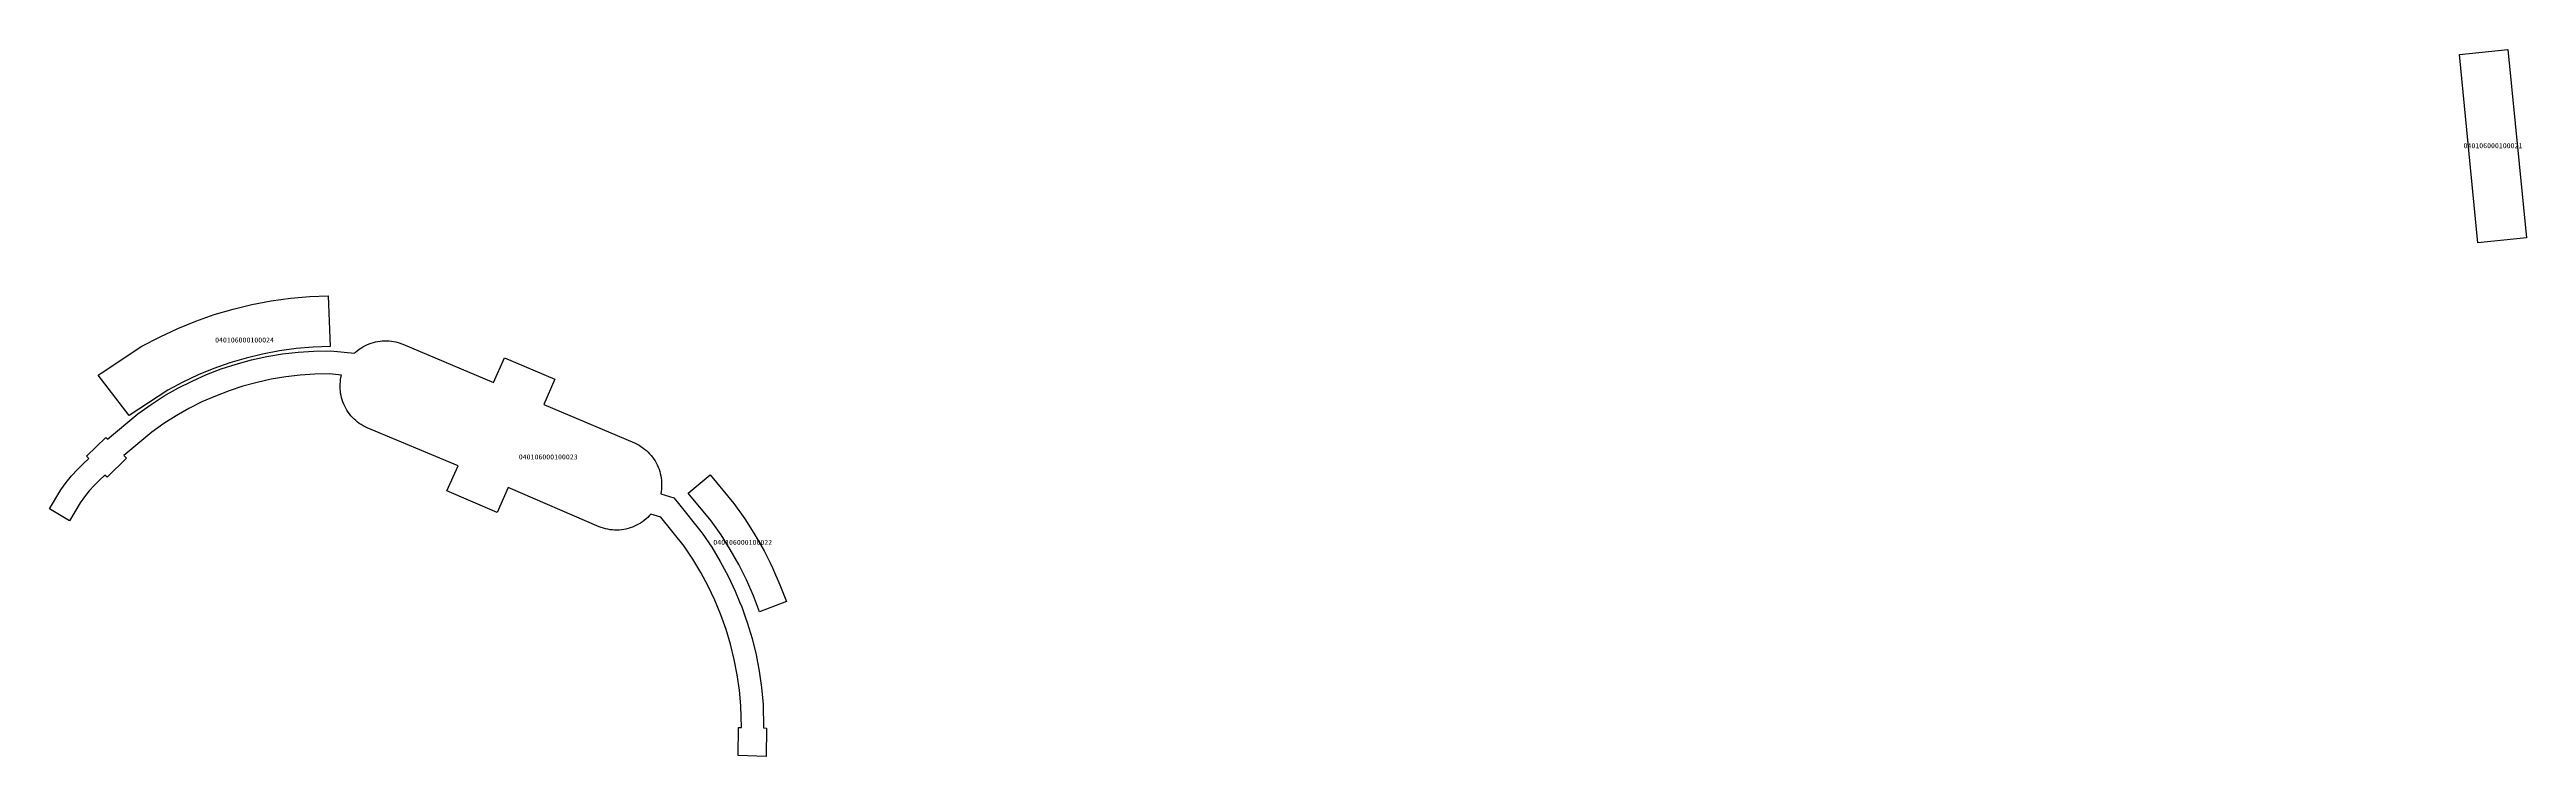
# Model space of a CAD drawing. Header units: inches. Extents: x 95398 to 167335, y 13830 to 47722.
# Drawn here: x 137805.3 to 138256.9, y 28868.9 to 28997.8 of the extents above; entities that cross this region are included whole.
import ezdxf
from ezdxf.enums import TextEntityAlignment as Align

# ---------------------------------------------------------------- set-up
doc = ezdxf.new("R2010")
doc.units = ezdxf.units.IN
doc.header["$MEASUREMENT"] = 0
doc.layers.add('一级水源保护区', color=7, linetype='Continuous')
doc.layers.add('一级水源保护区内违法建筑', color=7, linetype='Continuous')
doc.styles.add('宋体', font='')
doc.styles.get('宋体').set_extended_font_data('宋体')

msp = doc.modelspace()

# ---------------------------------------------------------------- linework, layer by layer
at = {"layer": '一级水源保护区', "color": 1, "linetype": 'Continuous', "lineweight": 25}
for points in [[(138256.9063, 28963.4435), (138248.0625, 28962.5781), (138244.7031, 28996.9181), (138253.5313, 28997.8047)], [(137826.8437, 28935.7109), (137819.7813, 28931.0781), (137814.1563, 28938.4375), (137814.7031, 28938.8203), (137822.1251, 28943.6895), (137825.4375, 28945.4513), (137828.6719, 28946.9571), (137831.9687, 28948.3009), (137835.3125, 28949.4785), (137838.7345, 28950.4863), (137842.1875, 28951.3223), (137845.6875, 28951.9863), (137849.2187, 28952.4727), (137852.7501, 28952.7833), (137856.0781, 28952.9063), (137856.4219, 28943.6523), (137853.3281, 28943.5371), (137850.2501, 28943.2677), (137847.1875, 28942.8437), (137844.1407, 28942.2677), (137841.1407, 28941.5411), (137838.1719, 28940.6641), (137835.2501, 28939.6387), (137832.3751, 28938.4707), (137829.5781, 28937.1603)], [(137869.6719, 28944.0977), (137886.2345, 28937.0703), (137888.2345, 28941.6211), (137897.3907, 28937.6719), (137895.3907, 28933.0977), (137911.9687, 28926.0645), (137912.7657, 28925.6583), (137913.1095, 28925.4395), (137913.4531, 28925.2051), (137913.7813, 28924.9551), (137914.1095, 28924.6875), (137914.4063, 28924.4043), (137914.7031, 28924.1055), (137914.9687, 28923.7949), (137915.2345, 28923.4687), (137915.4687, 28923.1309), (137915.6875, 28922.7813), (137915.9063, 28922.4219), (137916.0937, 28922.0527), (137916.2501, 28921.6739), (137916.4063, 28921.2853), (137916.5313, 28920.8927), (137916.6407, 28920.4923), (137916.7345, 28920.0879), (137916.8125, 28919.6777), (137916.8595, 28919.2677), (137916.8907, 28918.8535), (137916.8907, 28918.4375), (137916.8907, 28918.0235), (137916.8437, 28917.6095), (137916.7969, 28917.1993), (137916.7187, 28916.7911), (137919.1251, 28916.0625), (137919.7187, 28915.3243), (137924.2813, 28909.6465), (137926.0157, 28907.0605), (137927.5781, 28904.4531), (137929.0157, 28901.7695), (137930.3125, 28899.0177), (137931.0937, 28897.1191), (137931.4845, 28896.2051), (137932.1407, 28894.3575), (137932.5001, 28893.3379), (137933.3751, 28890.4219), (137934.0937, 28887.4669), (137934.6719, 28884.4785), (137935.1095, 28881.4669), (137935.3907, 28878.4005), (137935.4845, 28874.1017), (137936.0313, 28874.0919), (137935.9375, 28868.9083), (137930.8125, 28869.0685), (137930.9063, 28874.1837), (137931.4375, 28874.1739), (137931.3437, 28878.1661), (137931.0781, 28880.9961), (137930.6875, 28883.8087), (137930.1407, 28886.5977), (137929.4687, 28889.3555), (137928.6407, 28892.0763), (137927.6875, 28894.7539), (137926.6095, 28897.3789), (137925.3907, 28899.9473), (137924.0625, 28902.4513), (137922.5937, 28904.8867), (137921.0001, 28907.2441), (137916.7501, 28912.5489), (137914.9219, 28913.1017), (137914.6407, 28912.7931), (137914.3437, 28912.4981), (137914.0469, 28912.2187), (137913.7187, 28911.9531), (137913.3907, 28911.7051), (137913.0469, 28911.4747), (137912.6875, 28911.2617), (137912.3281, 28911.0665), (137911.9531, 28910.8887), (137911.5625, 28910.7305), (137911.1719, 28910.5919), (137910.7813, 28910.4727), (137910.3751, 28910.3751), (137909.9687, 28910.2949), (137909.5625, 28910.2383), (137909.1407, 28910.1993), (137908.7345, 28910.1837), (137908.3125, 28910.1875), (137907.9063, 28910.2109), (137907.4845, 28910.2559), (137907.0781, 28910.3223), (137906.6719, 28910.4083), (137906.2657, 28910.5157), (137905.8751, 28910.6407), (137905.4845, 28910.7871), (137888.9219, 28917.9669), (137886.9063, 28913.3927), (137877.7501, 28917.3419), (137879.7813, 28921.9219), (137863.1875, 28928.8223), (137862.8125, 28929.0001), (137862.4531, 28929.1953), (137862.0937, 28929.4103), (137861.7501, 28929.6427), (137861.4219, 28929.8907), (137861.1095, 28930.1563), (137860.7969, 28930.4375), (137860.5001, 28930.7325), (137860.2345, 28931.0431), (137859.9687, 28931.3653), (137859.7345, 28931.7013), (137859.5001, 28932.0489), (137859.2969, 28932.4083), (137859.1095, 28932.7755), (137858.9375, 28933.1543), (137858.7813, 28933.5391), (137858.6407, 28933.9317), (137858.5313, 28934.3321), (137858.4375, 28934.7345), (137858.3595, 28935.1445), (137858.3125, 28935.5547), (137858.2813, 28935.9687), (137858.2657, 28936.3829), (137858.2813, 28936.7989), (137858.3125, 28937.2129), (137858.3595, 28937.6231), (137858.4219, 28938.0333), (137858.5157, 28938.4375), (137856.3281, 28938.6621), (137853.6563, 28938.6191), (137851.0001, 28938.4415), (137848.3437, 28938.1309), (137845.7187, 28937.6875), (137843.1095, 28937.1153), (137840.5469, 28936.4121), (137838.0157, 28935.5821), (137835.5157, 28934.6251), (137833.0781, 28933.5469), (137830.7031, 28932.3457), (137828.3751, 28931.0293), (137826.1251, 28929.5977), (137823.9531, 28928.0547), (137818.8281, 28923.7735), (137819.3125, 28923.2891), (137815.7657, 28919.8321), (137815.3907, 28920.2149), (137814.3907, 28919.3009), (137813.4375, 28918.3359), (137812.5313, 28917.3263), (137811.6719, 28916.2735), (137810.8751, 28915.1777), (137808.9219, 28911.8945), (137805.2813, 28914.0527), (137807.3437, 28917.5079), (137808.3281, 28918.8517), (137809.3125, 28920.0685), (137810.3595, 28921.2363), (137811.4687, 28922.3497), (137812.4531, 28923.2383), (137812.0313, 28923.6661), (137815.5313, 28927.0879), (137815.8437, 28926.7735), (137821.3751, 28931.4023), (137823.7813, 28933.1017), (137826.2031, 28934.6465), (137828.7031, 28936.0685), (137831.2813, 28937.3633), (137833.9063, 28938.5273), (137836.5937, 28939.5587), (137839.3281, 28940.4551), (137842.1095, 28941.2129), (137844.9219, 28941.8321), (137847.7501, 28942.3087), (137850.6095, 28942.6445), (137853.4845, 28942.8359), (137856.5001, 28942.8867), (137860.8751, 28942.4375), (137861.0781, 28942.6251), (137861.3907, 28942.8927), (137861.7187, 28943.1427), (137862.0625, 28943.3771), (137862.4219, 28943.5919), (137862.7813, 28943.7911), (137863.1563, 28943.9707), (137863.5313, 28944.1309), (137863.9219, 28944.2735), (137864.3281, 28944.3945), (137864.7345, 28944.4961), (137865.1407, 28944.5781), (137865.5469, 28944.6407), (137865.9531, 28944.6817), (137866.3751, 28944.7013), (137866.7813, 28944.7013), (137867.2031, 28944.6777), (137867.6095, 28944.6367), (137868.0157, 28944.5743), (137868.4375, 28944.4903), (137868.8281, 28944.3867)], [(137939.6251, 28897.1485), (137934.7345, 28895.2833), (137933.6251, 28898.2227), (137932.3595, 28901.0997), (137932.0625, 28901.6973), (137930.9531, 28903.9121), (137929.3907, 28906.6485), (137927.7187, 28909.3067), (137925.9063, 28911.8751), (137921.7187, 28916.9297), (137925.7501, 28920.2657), (137930.0625, 28915.0567), (137932.0625, 28912.2149), (137933.7031, 28909.6173), (137933.8907, 28909.3359), (137935.5625, 28906.3711), (137936.6563, 28904.1953), (137937.0937, 28903.3263), (137938.4531, 28900.2091)]]:
    msp.add_lwpolyline(points, close=True, dxfattribs=at)

# ---------------------------------------------------------------- texts
at = {"layer": '一级水源保护区内违法建筑', "color": 18, "true_color": 0x000000, "style": '宋体'}
for s, p in [('040106000100021', (138250.8013, 28979.5468)), ('040106000100024', (137840.8349, 28944.1147)), ('040106000100023', (137896.2089, 28922.7955)), ('040106000100022', (137931.6746, 28907.227))]:
    msp.add_text(s, height=0.914402, dxfattribs=at).set_placement(p, align=Align.BOTTOM_CENTER)

doc.saveas('drawing.dxf')
